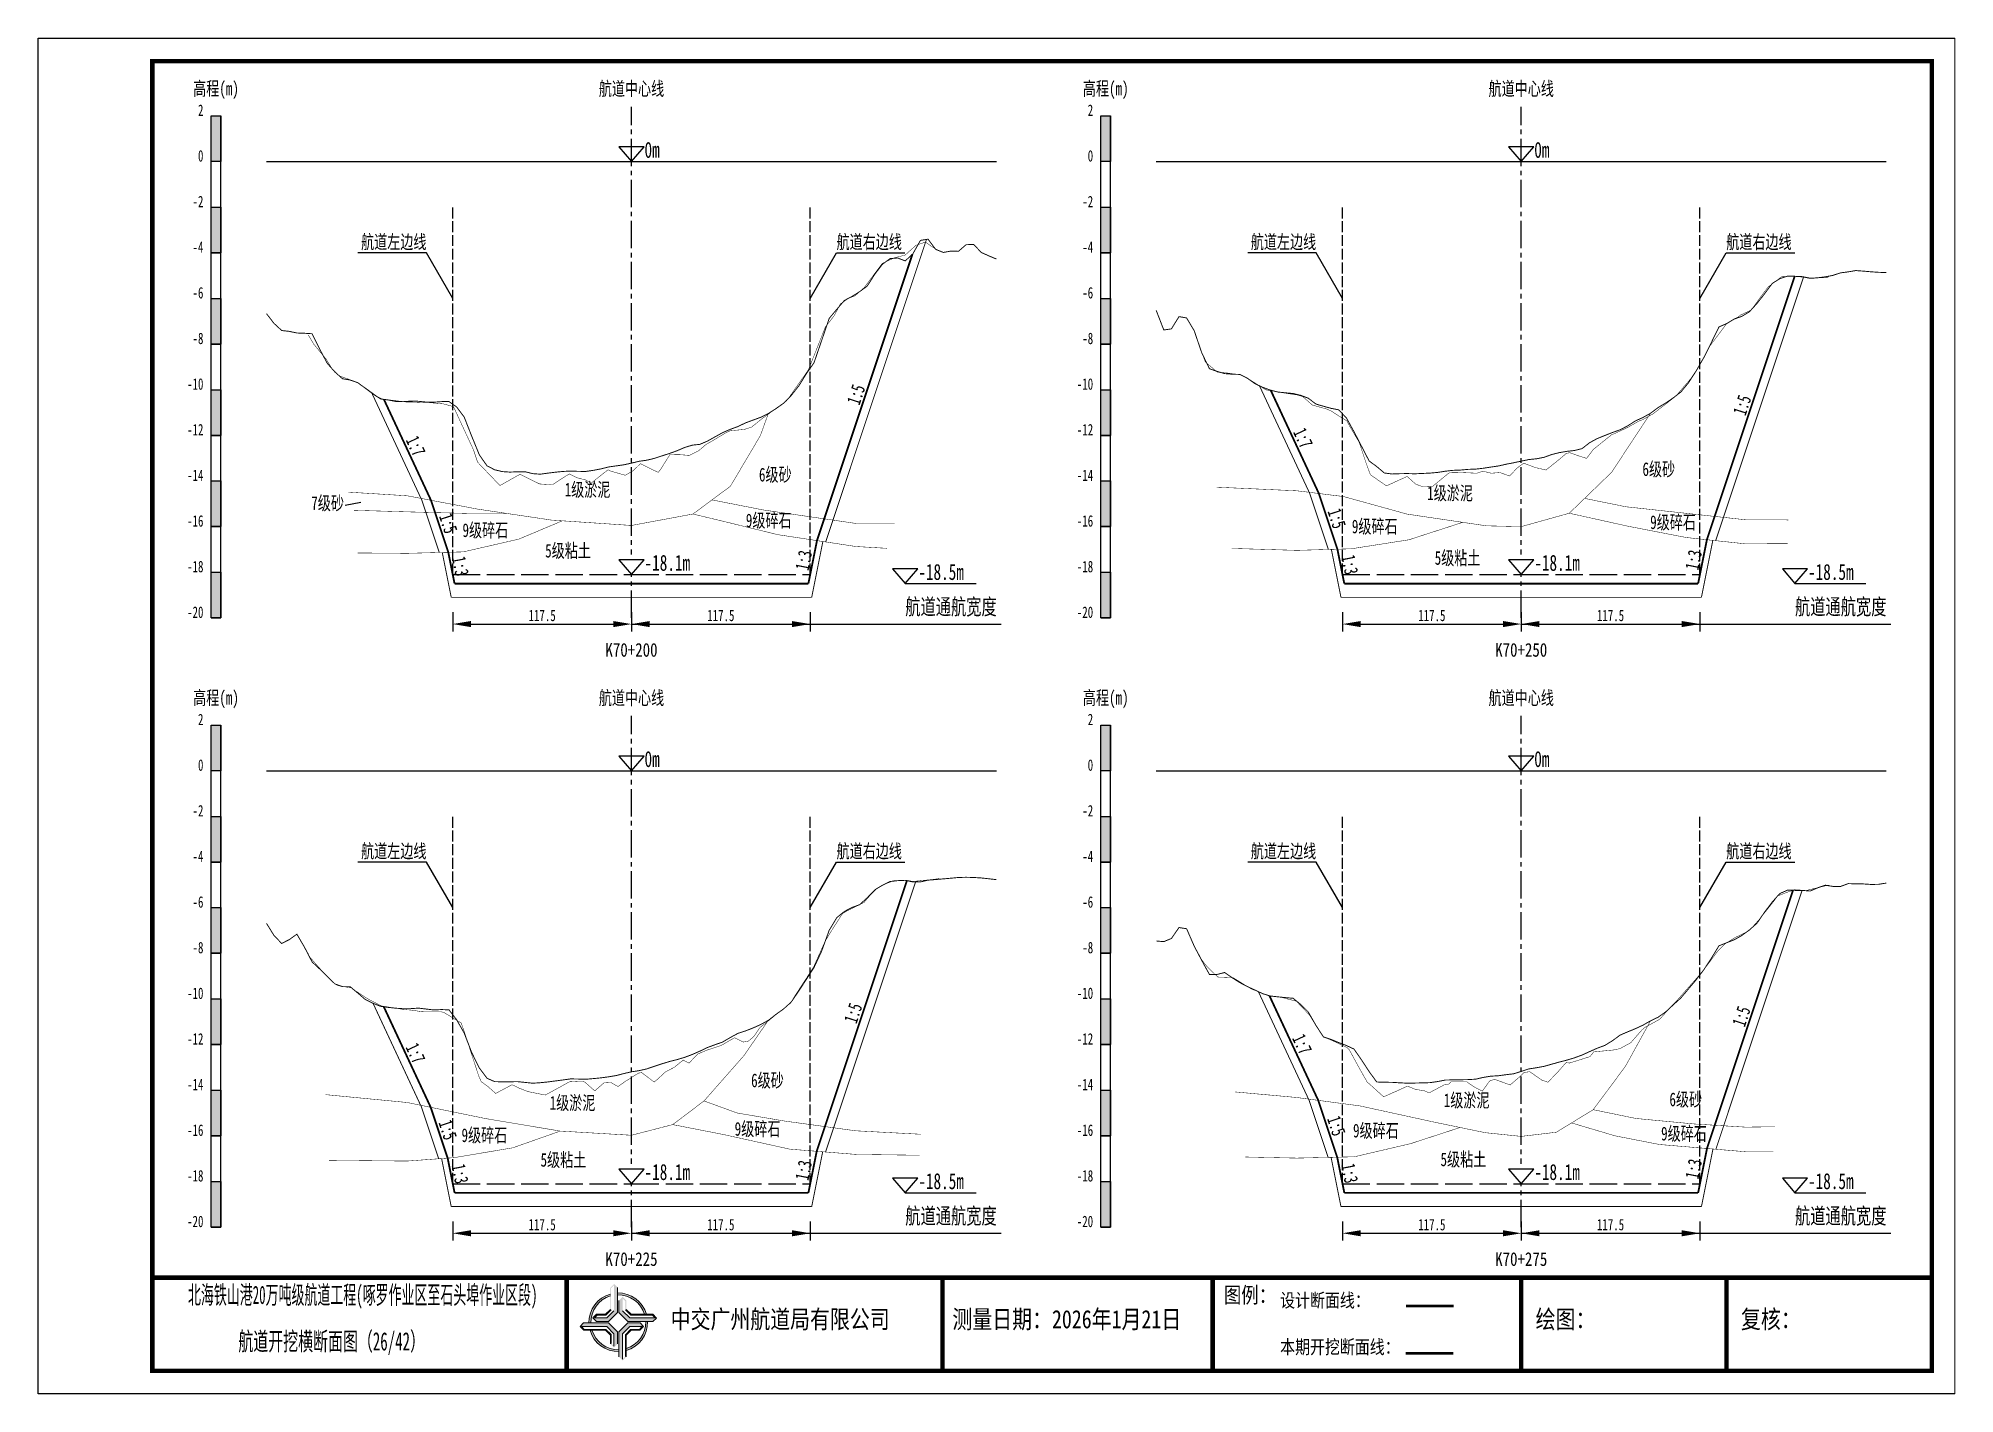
# Paper-space layout 'HDM_29' of a CAD drawing. Header units: millimetres. Extents: x 0 to 420, y 0 to 297.
# The model-space entities are those that its viewports show. They can reach past a viewport. Long polylines and large blocks are cut down to what shows.
import ezdxf
from ezdxf.enums import TextEntityAlignment as Align

# ---------------------------------------------------------------- set-up
doc = ezdxf.new("R2010")
doc.units = ezdxf.units.MM
for name, pattern in [('ACAD_ISO02W100', [15, 12, -3]), ('ACAD_ISO05W100', [33, 24, -3, 0, -3, 0, -3]), ('CENTER2', [1.125, 0.75, -0.125, 0.125, -0.125])]:
    doc.linetypes.add(name, pattern=pattern)
for name, color, linetype in [('0-图框图名', 2, 'Continuous'), ('0-桩号', 1, 'Continuous'), ('0-航道左右边线标注', 8, 'Continuous'), ('1-疏浚底高', 7, 'Continuous'), ('1-通航宽度', 7, 'Continuous'), ('1-通航底高', 7, 'Continuous'), ('202601', 5, 'Continuous'), ('DMX', 20, 'Continuous'), ('L1', 7, 'Continuous'), ('图幅外框线', 145, 'Continuous'), ('地质分层', 6, 'Continuous'), ('坡比', 1, 'Continuous'), ('尺寸标注', 1, 'Continuous'), ('开挖线', 4, 'Continuous'), ('标尺', 7, 'Continuous'), ('超挖线', 3, 'Continuous'), ('辅助框', 7, 'Continuous'), ('通航底面线', 7, 'ACAD_ISO02W100')]:
    doc.layers.add(name, color=color, linetype=linetype)
doc.styles.get("Standard").update_dxf_attribs({"font": 'arial.ttf'})
doc.styles.add('仿宋', font='仿宋_GB2312.ttf', dxfattribs={"width": 0.8})
doc.styles.add('仿宋GB2312', font='仿宋_GB2312.ttf', dxfattribs={"width": 0.7, "height": 2.5})
doc.styles.add('仿宋体', font='仿宋_GB2312.ttf', dxfattribs={"width": 0.8})
doc.dimstyles.new('2000', dxfattribs={"dimtxt": 3, "dimasz": 2.5, "dimexe": 1.25, "dimexo": 0.625, "dimtad": 1, "dimlfac": 2, "dimdsep": 46, "dimtxsty": 'Standard', "dimcen": 2.5, "dimadec": 0, "dimazin": 0, "dimtfac": 1, "dimtmove": 0, "dimatfit": 3, "dimfxl": 0, "dimarcsym": 0})

psp = doc.layouts.new('HDM_29')

msp = doc.modelspace()

# ---------------------------------------------------------------- texts
at = {"layer": '0-航道左右边线标注', "style": '仿宋', "width": 0.7}
for p in [(715.0598306410247, -3610.999999999984), (910.0598306408108, -3610.999999999984), (715.0598306410127, -3744.499999999984), (910.0598306410247, -3744.499999999984)]:
    msp.add_text('航道左边线', height=3, dxfattribs=at).set_placement(p, align=Align.BOTTOM_RIGHT)
for p in [(804.9401693592592, -3611.000000000016), (999.9401693590453, -3611.000000000016), (804.9401693592472, -3744.500000000016), (999.9401693565544, -3744.500000000016)]:
    msp.add_text('航道右边线', height=3, dxfattribs=at).set_placement(p, align=Align.BOTTOM_LEFT)
at = {"layer": '1-通航宽度', "style": '仿宋', "width": 0.7}
for p in [(820, -3691.35), (1015, -3691.35), (820, -3824.85), (1015, -3824.85)]:
    msp.add_text('航道通航宽度', height=3.5, dxfattribs=at).set_placement(p, align=Align.BOTTOM_LEFT)
at = {"layer": 'L1', "style": '仿宋', "width": 0.7}
for p in [(759.9999999999995, -3575.02892156085), (954.9999999999995, -3575.02892156085), (759.9999999999995, -3708.528921559919), (954.9999999999995, -3708.528921559919)]:
    msp.add_text('航道中心线', height=3, dxfattribs=at).set_placement(p, align=Align.MIDDLE_CENTER)
for p in [(762.856123795325, -3590.179669429315), (957.856123795325, -3590.179669429315), (762.856123795325, -3723.679669428384), (957.856123795325, -3723.679669428384)]:
    msp.add_text('0m ', height=3.5, dxfattribs=at).set_placement(p)
at = {"layer": '地质分层', "linetype": 'Continuous', "width": 0.7}
for s, style, p in [('6级砂', '仿宋GB2312', (791.5167078341328, -3659.597189617245)), ('6级砂', '仿宋GB2312', (985.150559461079, -3658.402248202015)), ('1级淤泥', '仿宋GB2312', (750.3680469412561, -3662.884683721517)), ('1级淤泥', '仿宋GB2312', (939.4042962101157, -3663.655503738908)), ('7级砂', '仿宋GB2312', (693.4024776432125, -3665.838504876188)), ('9级碎石', '仿宋体', (727.977252665587, -3671.77964410101)), ('9级碎石', '仿宋体', (790.0769565099326, -3669.647128518183)), ('9级碎石', '仿宋体', (922.8961831845809, -3670.960823153629)), ('9级碎石', '仿宋体', (988.2758244287834, -3670.033807114622)), ('5级粘土', '仿宋GB2312', (746.0917143061815, -3676.260365690912)), ('5级粘土', '仿宋GB2312', (941.0468703413571, -3677.855713327866)), ('6级砂', '仿宋GB2312', (789.8009311038113, -3792.340712302739)), ('1级淤泥', '仿宋GB2312', (747.0754254017867, -3797.2640783231)), ('1级淤泥', '仿宋GB2312', (943.0396745667749, -3796.697782359355)), ('6级砂', '仿宋GB2312', (991.061223692464, -3796.510514499606)), ('9级碎石', '仿宋体', (727.7620540597927, -3804.35812656589)), ('9级碎石', '仿宋体', (787.6272999241919, -3802.975217531901)), ('9级碎石', '仿宋体', (923.1500123200749, -3803.34767455552)), ('9级碎石', '仿宋体', (990.6691135100918, -3804.002196203593)), ('5级粘土', '仿宋GB2312', (745.0832620736401, -3809.758043358808)), ('5级粘土', '仿宋GB2312', (942.3236711075006, -3809.647337367205))]:
    msp.add_text(s, height=3, dxfattribs=dict(at, style=style)).set_placement(p, align=Align.MIDDLE_CENTER)
at = {"layer": '坡比', "style": '仿宋体', "width": 0.7}
for s, rotation, p in [('1:5', 72, (809.2135809765385, -3642.06064365886)), ('1:5', 72, (1003.416312258981, -3644.374737419673)), ('1:7', 295, (907.1828817437106, -3651.579795186274)), ('1:7', 295, (712.709593170407, -3653.325589853816)), ('1:5', 288, (719.853130658745, -3670.291789780431)), ('1:5', 288, (914.5832073058572, -3669.211797564727)), ('1:3', 281, (722.503573919542, -3679.667915216091)), ('1:3', 79, (797.7490162127508, -3678.39021324255)), ('1:3', 281, (917.4360143041574, -3679.330117139169)), ('1:3', 79, (992.7684469819817, -3678.293059396396)), ('1:5', 72, (808.5752823893714, -3777.604027463137)), ('1:5', 72, (1003.255041425013, -3778.319647141684)), ('1:7', 295, (712.6677320873046, -3786.38944502593)), ('1:7', 295, (906.9792918412675, -3784.418490474081)), ('1:5', 288, (914.4876415017093, -3802.318002832777)), ('1:5', 288, (719.7491819859154, -3803.185456004708)), ('1:3', 281, (722.4299450733882, -3812.799770985323)), ('1:3', 79, (797.7168969819816, -3812.050809396396)), ('1:3', 281, (917.4092450733881, -3812.696270985321)), ('1:3', 79, (992.7781758281354, -3811.744415165627))]:
    msp.add_text(s, height=3, rotation=rotation, dxfattribs=at).set_placement(p, align=Align.MIDDLE)
at = {"layer": '辅助框', "color": 7, "style": '仿宋GB2312'}
for s, width, p in [('北海铁山港20万吨级航道工程(啄罗作业区至石头埠作业区段)', 0.52, (701.0922641004196, -3839.34125590487)), ('         航道开挖横断面图（26/42）', 0.6, (686.9466304104475, -3849.528455383558))]:
    msp.add_text(s, height=4, dxfattribs=dict(at, width=width)).set_placement(p, align=Align.MIDDLE_CENTER)
at = {"layer": '辅助框', "insert": (889.826933959771, -3837.631954133957), "char_height": 3.5, "width": 20.65205776894732, "attachment_point": 1, "style": '仿宋'}
msp.add_mtext('{\\C3;图例：}', dxfattribs=at)
at = {"layer": '辅助框', "color": 7, "lineweight": 50, "insert": (902.1653762107812, -3839.051345709999), "char_height": 3, "width": 26.24716962347821, "attachment_point": 1, "style": '仿宋'}
msp.add_mtext('设计断面线：', dxfattribs=at)
at = {"layer": '辅助框', "lineweight": 0, "char_height": 4, "width": 115.8863471220259, "attachment_point": 1}
for s, insert in [('{\\fKaiTi|b0|i0|c134|p49;\\W0.8;中交广州航道局有限公司}', (768.58288733577, -3842.682042507085)), ('{\\fKaiTi|b0|i0|c134|p49;\\W0.8;测量日期：2026年1月21日}', (830.3284275267631, -3842.682042507085)), ('{\\fKaiTi|b0|i0|c134|p49;\\W0.8;绘图：}', (958.155093369867, -3842.682042507085)), ('{\\fKaiTi|b0|i0|c134|p49;\\W0.8;复核：}', (1003.155093369867, -3842.682042507085))]:
    msp.add_mtext(s, dxfattribs=dict(at, insert=insert))
at = {"layer": '辅助框', "color": 1, "insert": (902.1653762107812, -3849.260362698303), "char_height": 3, "width": 26.24716962347821, "attachment_point": 1, "style": '仿宋'}
msp.add_mtext('本期开挖断面线：', dxfattribs=at)

# ---------------------------------------------------------------- blocks, each defined once
blk = doc.blocks.new('标尺')
at = {"layer": '标尺', "linetype": 'Continuous'}
for points in [[(-2.116669999959413, 100), (0, 100), (0, 90), (-2.116669999959413, 90)], [(-2.116669999959413, 80), (0, 80), (0, 70), (-2.116669999959413, 70)], [(-2.116669999959413, 60), (0, 60), (0, 50), (-2.116669999959413, 50)], [(-2.116669999959413, 40), (0, 40), (0, 30), (-2.116669999959413, 30)], [(-2.116669999959413, 20), (0, 20), (0, 10), (-2.116669999959413, 10)], [(-2.116669999959413, 0), (0, 0), (0, -10), (-2.116669999959413, -10)]]:
    blk.add_hatch(color=256, dxfattribs=at).paths.add_polyline_path(points)
for p, q in [((-2.116669999959413, -10), (-2.116669999959413, 100)), ((0, -10), (0, 100)), ((-2.116669999959413, 80), (0, 80)), ((-2.116669999959413, 70), (0, 70)), ((-2.116669999959413, 60), (0, 60)), ((-2.116669999959413, 50), (0, 50)), ((-2.116669999959413, 40), (0, 40)), ((-2.116669999959413, 30), (0, 30)), ((-2.116669999959413, 20), (0, 20)), ((-2.116669999959413, 10), (0, 10)), ((-2.116669999959413, 0), (0, 0)), ((-2.116669999959413, -10), (0, -10))]:
    blk.add_line(p, q, dxfattribs=at)
at = {"layer": '标尺'}
for points in [[(-2.116669999959413, 100), (0, 100), (0, 90), (-2.116669999959413, 90)], [(-2.116669999959413, 100), (0, 100), (0, 90), (-2.116669999959413, 90)], [(-2.116669999959413, 80), (0, 80), (0, 70), (-2.116669999959413, 70)], [(-2.116669999959413, 80), (0, 80), (0, 70), (-2.116669999959413, 70)], [(-2.116669999959413, 60), (0, 60), (0, 50), (-2.116669999959413, 50)], [(-2.116669999959413, 60), (0, 60), (0, 50), (-2.116669999959413, 50)], [(-2.116669999959413, 40), (0, 40), (0, 30), (-2.116669999959413, 30)], [(-2.116669999959413, 40), (0, 40), (0, 30), (-2.116669999959413, 30)], [(-2.116669999959413, 20), (0, 20), (0, 10), (-2.116669999959413, 10)], [(-2.116669999959413, 20), (0, 20), (0, 10), (-2.116669999959413, 10)], [(-2.116669999959413, 0), (0, 0), (0, -10), (-2.116669999959413, -10)], [(-2.116669999959413, 0), (0, 0), (0, -10), (-2.116669999959413, -10)]]:
    blk.add_lwpolyline(points, close=True, dxfattribs=at)
at = {"layer": '标尺', "style": '仿宋GB2312', "width": 0.7}
blk.add_text('高程(m)', height=3, dxfattribs=at).set_placement((-1.058334999950603, 106.0000000009313), align=Align.MIDDLE_CENTER)
for s, p in [('2', (-3.816669999971054, 100)), ('0', (-3.816669999971054, 90)), ('-2', (-3.816669999971054, 80)), ('-4', (-3.816669999971054, 70)), ('-6', (-3.816669999971054, 60)), ('-8', (-3.816669999971054, 50)), ('-10', (-3.816669999971054, 40)), ('-12', (-3.816669999971054, 30)), ('-14', (-3.816669999971054, 20)), ('-16', (-3.816669999971054, 10)), ('-18', (-3.816669999971054, 0)), ('-20', (-3.816669999971054, -10))]:
    blk.add_text(s, height=2.5, dxfattribs=at).set_placement(p, align=Align.RIGHT)
blk = doc.blocks.new('*D108')
at = {"layer": 'Defpoints', "color": 0, "ltscale": 0.5}
for p in [(720.8333333328919, -3681.5), (760, -3681.5), (760, -3692.353144670269)]:
    blk.add_point(p, dxfattribs=at)
at = {"layer": '尺寸标注', "color": 0, "lineweight": -2, "ltscale": 0.5}
for p, q in [((720.8333333328919, -3689.75), (720.8333333328919, -3693.953144670269)), ((760, -3689.75), (760, -3693.953144670269)), ((724.8333333328919, -3692.353144670269), (756, -3692.353144670269))]:
    blk.add_line(p, q, dxfattribs=at)
at = {"layer": '尺寸标注', "color": 0, "ltscale": 0.5}
for points in [[(724.8333333328919, -3691.686478003603), (724.8333333328919, -3693.019811336936), (720.8333333328919, -3692.353144670269)], [(756, -3691.686478003603), (756, -3693.019811336936), (760, -3692.353144670269)]]:
    blk.add_solid(points, dxfattribs=at)
at = {"layer": '尺寸标注', "color": 0, "ltscale": 0.5, "insert": (740.416666666446, -3690.478144670269), "char_height": 2.5, "attachment_point": 5, "style": '仿宋GB2312'}
blk.add_mtext('117.5', dxfattribs=at)
blk = doc.blocks.new('*D109')
at = {"layer": 'Defpoints', "color": 0, "ltscale": 0.5}
for p in [(720.8333333328799, -3815), (760, -3815), (760, -3825.853114421292)]:
    blk.add_point(p, dxfattribs=at)
at = {"layer": '尺寸标注', "color": 0, "lineweight": -2, "ltscale": 0.5}
for p, q in [((720.8333333328799, -3823.25), (720.8333333328799, -3827.453114421292)), ((724.8333333328799, -3825.853114421292), (756, -3825.853114421292)), ((760, -3823.25), (760, -3827.453114421292))]:
    blk.add_line(p, q, dxfattribs=at)
at = {"layer": '尺寸标注', "color": 0, "ltscale": 0.5}
for points in [[(724.8333333328799, -3825.186447754626), (724.8333333328799, -3826.519781087959), (720.8333333328799, -3825.853114421292)], [(756, -3825.186447754626), (756, -3826.519781087959), (760, -3825.853114421292)]]:
    blk.add_solid(points, dxfattribs=at)
at = {"layer": '尺寸标注', "color": 0, "ltscale": 0.5, "insert": (740.4166666664399, -3823.978114421292), "char_height": 2.5, "attachment_point": 5, "style": '仿宋GB2312'}
blk.add_mtext('117.5', dxfattribs=at)
blk = doc.blocks.new('*D110')
at = {"layer": 'Defpoints', "color": 0, "ltscale": 0.5}
for p in [(915.833333332678, -3681.5), (955, -3681.5), (955, -3692.352876915665)]:
    blk.add_point(p, dxfattribs=at)
at = {"layer": '尺寸标注', "color": 0, "lineweight": -2, "ltscale": 0.5}
for p, q in [((915.833333332678, -3689.75), (915.833333332678, -3693.952876915665)), ((955, -3689.75), (955, -3693.952876915665)), ((919.833333332678, -3692.352876915665), (951, -3692.352876915665))]:
    blk.add_line(p, q, dxfattribs=at)
at = {"layer": '尺寸标注', "color": 0, "ltscale": 0.5}
for points in [[(919.833333332678, -3691.686210248998), (919.833333332678, -3693.019543582331), (915.833333332678, -3692.352876915665)], [(951, -3691.686210248998), (951, -3693.019543582331), (955, -3692.352876915665)]]:
    blk.add_solid(points, dxfattribs=at)
at = {"layer": '尺寸标注', "color": 0, "ltscale": 0.5, "insert": (935.416666666339, -3690.477876915665), "char_height": 2.5, "attachment_point": 5, "style": '仿宋GB2312'}
blk.add_mtext('117.5', dxfattribs=at)
blk = doc.blocks.new('*D111')
at = {"layer": 'Defpoints', "color": 0, "ltscale": 0.5}
for p in [(915.8333333328919, -3815), (955, -3815), (955, -3825.852846612655)]:
    blk.add_point(p, dxfattribs=at)
at = {"layer": '尺寸标注', "color": 0, "lineweight": -2, "ltscale": 0.5}
for p, q in [((915.8333333328919, -3823.25), (915.8333333328919, -3827.452846612655)), ((919.8333333328919, -3825.852846612655), (951, -3825.852846612655)), ((955, -3823.25), (955, -3827.452846612655))]:
    blk.add_line(p, q, dxfattribs=at)
at = {"layer": '尺寸标注', "color": 0, "ltscale": 0.5}
for points in [[(919.8333333328919, -3825.186179945989), (919.8333333328919, -3826.519513279322), (915.8333333328919, -3825.852846612655)], [(951, -3825.186179945989), (951, -3826.519513279322), (955, -3825.852846612655)]]:
    blk.add_solid(points, dxfattribs=at)
at = {"layer": '尺寸标注', "color": 0, "ltscale": 0.5, "insert": (935.416666666446, -3823.977846612655), "char_height": 2.5, "attachment_point": 5, "style": '仿宋GB2312'}
blk.add_mtext('117.5', dxfattribs=at)
blk = doc.blocks.new('*D69')
at = {"layer": 'Defpoints', "color": 0, "ltscale": 0.5}
for p in [(760, -3681.5), (799.1666666673339, -3681.5), (799.1666666673339, -3692.353090908879)]:
    blk.add_point(p, dxfattribs=at)
at = {"layer": '尺寸标注', "color": 0, "lineweight": -2, "ltscale": 0.5}
for p, q in [((760, -3689.75), (760, -3693.953090908878)), ((799.1666666673339, -3689.75), (799.1666666673339, -3693.953090908878)), ((764, -3692.353090908879), (795.1666666673339, -3692.353090908879))]:
    blk.add_line(p, q, dxfattribs=at)
at = {"layer": '尺寸标注', "color": 0, "ltscale": 0.5}
for points in [[(764, -3691.686424242212), (764, -3693.019757575545), (760, -3692.353090908879)], [(795.1666666673339, -3691.686424242212), (795.1666666673339, -3693.019757575545), (799.1666666673339, -3692.353090908879)]]:
    blk.add_solid(points, dxfattribs=at)
at = {"layer": '尺寸标注', "color": 0, "ltscale": 0.5, "insert": (779.5833333336669, -3690.478090908879), "char_height": 2.5, "attachment_point": 5, "style": '仿宋GB2312'}
blk.add_mtext('117.5', dxfattribs=at)
blk = doc.blocks.new('*D70')
at = {"layer": 'Defpoints', "color": 0, "ltscale": 0.5}
for p in [(760, -3815), (799.1666666673218, -3815), (799.1666666673218, -3825.853060649053)]:
    blk.add_point(p, dxfattribs=at)
at = {"layer": '尺寸标注', "color": 0, "lineweight": -2, "ltscale": 0.5}
for p, q in [((760, -3823.25), (760, -3827.453060649053)), ((764, -3825.853060649053), (795.1666666673218, -3825.853060649053)), ((799.1666666673218, -3823.25), (799.1666666673218, -3827.453060649053))]:
    blk.add_line(p, q, dxfattribs=at)
at = {"layer": '尺寸标注', "color": 0, "ltscale": 0.5}
for points in [[(764, -3825.186393982387), (764, -3826.51972731572), (760, -3825.853060649053)], [(795.1666666673218, -3825.186393982387), (795.1666666673218, -3826.51972731572), (799.1666666673218, -3825.853060649053)]]:
    blk.add_solid(points, dxfattribs=at)
at = {"layer": '尺寸标注', "color": 0, "ltscale": 0.5, "insert": (779.5833333336609, -3823.978060649053), "char_height": 2.5, "attachment_point": 5, "style": '仿宋GB2312'}
blk.add_mtext('117.5', dxfattribs=at)
blk = doc.blocks.new('*D71')
at = {"layer": 'Defpoints', "color": 0, "ltscale": 0.5}
for p in [(955, -3681.5), (994.1666666671199, -3681.5), (994.1666666671199, -3692.352823108276)]:
    blk.add_point(p, dxfattribs=at)
at = {"layer": '尺寸标注', "color": 0, "lineweight": -2, "ltscale": 0.5}
for p, q in [((955, -3689.75), (955, -3693.952823108276)), ((994.1666666671199, -3689.75), (994.1666666671199, -3693.952823108276)), ((959, -3692.352823108276), (990.1666666671199, -3692.352823108276))]:
    blk.add_line(p, q, dxfattribs=at)
at = {"layer": '尺寸标注', "color": 0, "ltscale": 0.5}
for points in [[(959, -3691.68615644161), (959, -3693.019489774943), (955, -3692.352823108276)], [(990.1666666671199, -3691.68615644161), (990.1666666671199, -3693.019489774943), (994.1666666671199, -3692.352823108276)]]:
    blk.add_solid(points, dxfattribs=at)
at = {"layer": '尺寸标注', "color": 0, "ltscale": 0.5, "insert": (974.58333333356, -3690.477823108276), "char_height": 2.5, "attachment_point": 5, "style": '仿宋GB2312'}
blk.add_mtext('117.5', dxfattribs=at)
blk = doc.blocks.new('*D72')
at = {"layer": 'Defpoints', "color": 0, "ltscale": 0.5}
for p in [(955, -3815), (994.166666664629, -3815), (994.166666664629, -3825.852792794409)]:
    blk.add_point(p, dxfattribs=at)
at = {"layer": '尺寸标注', "color": 0, "lineweight": -2, "ltscale": 0.5}
for p, q in [((955, -3823.25), (955, -3827.452792794409)), ((959, -3825.852792794409), (990.166666664629, -3825.852792794409)), ((994.166666664629, -3823.25), (994.166666664629, -3827.452792794409))]:
    blk.add_line(p, q, dxfattribs=at)
at = {"layer": '尺寸标注', "color": 0, "ltscale": 0.5}
for points in [[(959, -3825.186126127742), (959, -3826.519459461075), (955, -3825.852792794409)], [(990.166666664629, -3825.186126127742), (990.166666664629, -3826.519459461075), (994.166666664629, -3825.852792794409)]]:
    blk.add_solid(points, dxfattribs=at)
at = {"layer": '尺寸标注', "color": 0, "ltscale": 0.5, "insert": (974.5833333323145, -3823.977792794409), "char_height": 2.5, "attachment_point": 5, "style": '仿宋GB2312'}
blk.add_mtext('117.5', dxfattribs=at)
blk = doc.blocks.new('通航底高')
at = {"layer": '1-通航底高'}
for p, q in [((-2.762494692986365, 3.232132659759372), (5.923793651163578e-06, 6.932765245437622e-06)), ((2.762506540631875, 3.232132659759372), (-2.762494692986365, 3.232132659759372)), ((5.923793651163578e-06, 6.932765245437622e-06), (2.762506540631875, 3.232132659759372))]:
    blk.add_line(p, q, dxfattribs=at)
at = {"layer": '1-通航底高', "style": '仿宋', "width": 0.7}
blk.add_attdef('通航底高', (2.856129719933961, 0.8203305718488991), '', height=3.5, dxfattribs=at)
blk = doc.blocks.new('疏浚底高')
at = {"layer": '1-疏浚底高'}
for p, q in [((-2.762500616780017, 3.232125726994127), (0, 0)), ((2.762500616838224, 3.232125726994127), (-2.762500616780017, 3.232125726994127)), ((0, 0), (2.762500616838224, 3.232125726994127)), ((-5.923793651163578e-06, -6.932765245437622e-06), (15.51466270413067, -6.932765245437622e-06))]:
    blk.add_line(p, q, dxfattribs=at)
at = {"layer": '1-疏浚底高', "style": '仿宋', "width": 0.7}
blk.add_attdef('疏浚底高', (2.856123796140309, 0.8203236390836537), '', height=3.5, dxfattribs=at)

# ---------------------------------------------------------------- hatches: boundary and pattern name
at = {"layer": '辅助框'}
h = msp.add_hatch(color=5, dxfattribs=at)
h.paths.add_polyline_path([(756.9546421006709, -3837.745531914723), (756.1757059281856, -3836.967633330833), (755.3669512681752, -3837.776153838646), (755.3669512681752, -3842.536597661984), (754.2904413530022, -3843.612023077023), (752.3438002488703, -3843.612023077023), (751.5476570176869, -3844.407358599198), (752.3430715379507, -3845.199178399098), (754.978640901336, -3845.199178399098), (756.9546421006709, -3843.223855132592)])
h.paths.add_polyline_path([(756.1454878373831, -3842.835033672583), (754.5901777513117, -3844.390380010616), (751.8645652055532, -3844.390380010616), (752.4652603746146, -3843.792388775122), (754.40989160631, -3843.792388775122), (755.5465556779593, -3842.624466802609), (755.5465556779593, -3837.865021880639), (756.1454878373831, -3837.267331255448)], flags=16)
h = msp.add_hatch(color=5, dxfattribs=at)
edge = h.paths.add_edge_path()
edge.add_ellipse((757.1048981645197, -3845.349361724388), major_axis=(-6.017077195920141, 1.733884546287947e-06), ratio=0.9999999825377229, start_angle=-73.21171767175571, end_angle=1.446762146054482, ccw=False)
edge.add_line((755.3669512681752, -3839.588740435135), (755.3669512681752, -3839.167564622652))
edge.add_ellipse((757.1048981645197, -3845.349361724388), major_axis=(-6.421454345493813, 3.783831980513644e-06), ratio=0.9999999825377264, start_angle=-74.29719975771904, end_angle=1.35689506309039)
edge.add_line((750.6852443925529, -3845.501418438208), (751.0897390788882, -3845.501279625189))
edge = h.paths.add_edge_path()
edge.add_ellipse((757.1048981645197, -3845.349361724388), major_axis=(-6.017077195920906, 2.624791690933952e-07), ratio=0.9999999825377339, start_angle=196.7802887631043, end_angle=271.43091869106274, ccw=False)
edge.add_line((762.8657615312129, -3843.612217217457), (763.2869208646506, -3843.612217217457))
edge.add_ellipse((757.1048981645197, -3845.349361724388), major_axis=(-6.42145434549481, 2.055023733972632e-07), ratio=0.9999999825377471, start_angle=195.6953323995753, end_angle=271.3407921785149)
edge.add_line((756.9546421006709, -3838.929665483964), (756.9546421006709, -3839.334160818589))
edge = h.paths.add_edge_path()
edge.add_ellipse((757.1048981645197, -3845.349361724388), major_axis=(-6.421454345494847, 2.398647111377442e-07), ratio=0.9999999825377328, start_angle=105.7065267224622, end_angle=181.3336320078198)
edge.add_line((763.5246130754143, -3845.199907793533), (763.1201189922184, -3845.199907793533))
edge.add_ellipse((757.1048981645197, -3845.349361724388), major_axis=(-6.017077195920033, 3.038804149501319e-06), ratio=0.9999999825377467, start_angle=106.79232762585761, end_angle=181.4233031416354, ccw=False)
edge.add_line((758.8432505388051, -3851.109860479367), (758.8432505388051, -3851.531044626963))
edge = h.paths.add_edge_path()
edge.add_ellipse((757.1048981645197, -3845.349361724388), major_axis=(6.017077195919978, 2.129043967020969e-06), ratio=0.9999999825377341, start_angle=196.8039056354283, end_angle=271.4347580706571, ccw=False)
edge.add_line((751.3447520372063, -3847.088882915747), (750.9235845126301, -3847.089027449381))
edge.add_ellipse((757.1048981645197, -3845.349361724388), major_axis=(6.421454345494965, 1.010893226884053e-06), ratio=0.9999999825377122, start_angle=195.7186902341801, end_angle=271.3444001294426)
edge.add_line((757.2555596849113, -3851.769048223508), (757.2555596849113, -3851.364552247775))
h = msp.add_hatch(color=5, dxfattribs=at)
h.paths.add_polyline_path([(759.2303930924922, -3845.199907793533), (764.7087164384513, -3845.199907793533), (765.4866149797231, -3844.420971685421), (764.6780945359856, -3843.612217217457), (759.9176505204827, -3843.612217217457), (758.8422251481801, -3842.53570710994), (758.8422251481801, -3840.589066240799), (758.046889540264, -3839.792922881615), (757.2550698900014, -3840.588337358963), (757.2550698900014, -3843.223906744015)])
h.paths.add_polyline_path([(758.0638683000296, -3842.835443487179), (758.0638683000296, -3840.109831133377), (758.6618594285637, -3840.7105261531), (758.6618594285637, -3842.655157427323), (759.8297815507442, -3843.791821563255), (764.5892263871818, -3843.791821563255), (765.1869169908255, -3844.39075359441), (759.6192146592825, -3844.39075359441)], flags=16)
h = msp.add_hatch(color=5, dxfattribs=at)
h.paths.add_polyline_path([(754.9782503556996, -3845.49994512273), (749.4999273301751, -3845.50182517649), (748.7222961381465, -3846.281028228294), (749.5310940782219, -3847.089505327714), (754.2915378373652, -3847.087871709836), (755.3673325639456, -3848.164012334835), (755.36800060592, -3850.110653374684), (756.1636093950062, -3850.90652363826), (756.9551560136467, -3850.110837432396), (756.9542515550345, -3847.475268389237)])
h.paths.add_polyline_path([(756.1455864884942, -3847.86400901438), (756.1465218583733, -3850.589621367943), (755.5483246263057, -3849.989131426346), (755.5476572892755, -3848.044500322831), (754.3793451341182, -3846.908237114918), (749.6199005754083, -3846.909870391381), (749.0220044663936, -3846.311143438351), (754.5897064988702, -3846.30923279382)], flags=16)
h = msp.add_hatch(color=5, dxfattribs=at)
h.paths.add_polyline_path([(759.2315609056145, -3845.499116607201), (757.2555596849113, -3847.474439873707), (757.2555596849113, -3852.952763262284), (758.0344958787649, -3853.730661675465), (758.8432505388051, -3852.922141167653), (758.8432505388051, -3848.161697344315), (759.9197604539484, -3847.086271929276), (761.8664015580803, -3847.086271929276), (762.6625447679252, -3846.290936407101), (761.8671302476614, -3845.499116607201)])
h.paths.add_polyline_path([(759.6200240770072, -3846.307915166866), (762.3456365800589, -3846.307915166866), (761.744941432336, -3846.905906231177), (759.8003101793021, -3846.905906231177), (758.6636461076528, -3848.07382820369), (758.6636461076528, -3852.833273125661), (758.0647139695674, -3853.430963750851), (758.0647139695674, -3847.863261333716)], flags=16)

# ---------------------------------------------------------------- linework, layer by layer
at = {"layer": '0-航道左右边线标注', "linetype": 'ACAD_ISO02W100', "ltscale": 0.2}
for points in [[(720.8333333328919, -3681.5), (720.8333333328919, -3601)], [(799.1666666673336, -3681.5), (799.1666666673336, -3601)], [(915.8333333326782, -3681.5), (915.8333333326782, -3601)], [(994.1666666671199, -3681.5), (994.1666666671199, -3601)], [(720.8333333328801, -3815), (720.8333333328801, -3734.5)], [(799.1666666673218, -3815), (799.1666666673218, -3734.5)], [(915.8333333328919, -3815), (915.8333333328919, -3734.5)], [(994.1666666646288, -3815), (994.1666666646288, -3734.5)]]:
    msp.add_lwpolyline(points, dxfattribs=at)
at = {"layer": '0-航道左右边线标注'}
for points in [[(720.8333333328919, -3621), (715.0598306410247, -3610.999999999984), (700.0598306410247, -3610.99999999994)], [(799.1666666673339, -3621), (804.9401693592592, -3611.000000000016), (819.9401693592592, -3611.00000000006)], [(915.833333332678, -3621), (910.0598306408108, -3610.999999999984), (895.0598306408108, -3610.99999999994)], [(994.1666666671199, -3621), (999.9401693590453, -3611.000000000016), (1014.940169359045, -3611.00000000006)], [(720.8333333328799, -3754.5), (715.0598306410127, -3744.499999999984), (700.0598306410127, -3744.49999999994)], [(799.1666666673218, -3754.5), (804.9401693592472, -3744.500000000016), (819.9401693592472, -3744.50000000006)], [(915.8333333328919, -3754.5), (910.0598306410247, -3744.499999999984), (895.0598306410247, -3744.49999999994)], [(994.166666664629, -3754.5), (999.9401693565544, -3744.500000000016), (1014.940169356554, -3744.50000000006)]]:
    msp.add_lwpolyline(points, dxfattribs=at)
at = {"layer": '1-通航宽度'}
for points in [[(760, -3692.35), (841, -3692.35)], [(955, -3692.35), (1036, -3692.35)], [(760, -3825.85), (841, -3825.85)], [(955, -3825.85), (1036, -3825.85)]]:
    msp.add_lwpolyline(points, dxfattribs=at)
at = {"layer": '202601', "color": 1, "linetype": 'Continuous', "const_width": 0.1}
for points in [[(689.1660000001984, -3629), (690.3530370372355, -3631), (693.0830370372355, -3634.299999237061), (694.3363703705685, -3636.349998474119), (696.0230370372356, -3637.99999809265), (697.7330370372355, -3638.600002288818), (699.7663703705684, -3639.35000038147), (701.4830370372355, -3640.450001716608), (704.3163703705685, -3642.500000953669), (705.4097037039026, -3643.049999237061), (707.4663703705685, -3643.300000190733), (710.6630370372355, -3643.69999980926), (711.9363703705685, -3643.69999980926), (714.0597037039025, -3643.800002098082), (715.4063703705685, -3643.800002098082), (718.7697037039025, -3644.09999942779), (720.9697037039025, -3644.699998855591), (720.9797037039025, -3644.699998855591), (725.3830370372355, -3654.200001716608), (726.2863703705685, -3656.900001525881), (729.3063703705685, -3660.050002098082), (731.1663703705685, -3661.999999046318), (735.4330370372355, -3659.600001335142), (735.5430370372355, -3659.550000190733), (735.5963703705685, -3659.550000190733), (739.8597037039025, -3661.650000572199), (742.1530370372354, -3661.799999237061), (742.7830370372355, -3661.74999809265), (743.9163703705685, -3661), (746.3730370372355, -3659.449997901909), (748.1063703705685, -3660.299998283381), (750.0263703705685, -3660.800000190733), (751.1363703705686, -3661.50000190735), (753.0630370372355, -3659.94999980926), (754.8663703705685, -3658.550001144409), (755.5030370372355, -3658.849998474119), (758.6563703705685, -3659.75), (760.4330370372355, -3658.69999980926), (761.9530370372355, -3657.199998855591), (764.8630370372355, -3658.649998664851), (765.8763703705685, -3659.09999942779), (766.3863703705684, -3658.449998855591), (768.4297037039025, -3655.200000762939), (770.8763703705685, -3655.25000190735), (772.6930370372355, -3655.400000572199), (774.6863703705685, -3654.400001525881), (776.2663703705684, -3653.049999237061), (778.9297037039025, -3651.50000190735), (780.4630370372355, -3650.549999237061), (781.6197037039025, -3650.000000953669), (784.7430370372355, -3649.699998855591), (786.3163703705685, -3649.200001716608), (788.6063703705685, -3647.350002288818), (790.0763703705685, -3646.300002098082), (791.8230370372355, -3644.94999980926), (793.9963703705685, -3643.449998855591), (797.9263703705685, -3637.84999942779), (798.5630370372354, -3636.949997901918), (798.8130370372354, -3636.549998283392), (799.2530370372355, -3635.450001716608), (802.4997037039025, -3627.25), (804.4230370372355, -3624.800001144409), (805.7797037039024, -3622.199998855591), (807.6263703705685, -3620.949998855591), (809.0330370372354, -3620.400000572199), (810.7297037039025, -3618.850000858311), (810.9697037039025, -3618.69999980926), (813.2797037039024, -3615.549999237061), (814.8663703705685, -3613.449998855591), (815.0497037039025, -3613.300000190733), (817.5697037039025, -3612.099998950949), (819.9597037039025, -3611.499999523159), (822.3630370372355, -3609.35000038147), (824.4163703705685, -3608.649999856951), (825.6263703705685, -3609.500000238419), (827.1897037039025, -3610.450000524519)], [(884.1660000001984, -3630.449999999999), (885.7563703705684, -3634.899998664851), (885.8063703705685, -3634.94999980926), (888.3863703705686, -3637.149997711182), (890.6663703705685, -3637.350002288818), (893.4563703705685, -3637.75000190735), (895.6030370372355, -3638.849998474117), (898.7563703705684, -3640.85000133514), (899.1563703705685, -3641.050001144409), (900.2963703705685, -3641.250000953669), (902.4963703705685, -3641.650000572199), (903.2297037039025, -3641.749998092648), (905.9097037039026, -3642.149997711182), (907.1163703705685, -3642.500000953669), (909.2063703705685, -3644.35000038147), (912.3997037039026, -3645.25000190735), (913.3963703705684, -3645.699997901909), (915.1263703705685, -3646.799999237061), (916.7930370372355, -3647.84999942779), (917.4463703705685, -3649.049998283381), (919.4997037039025, -3652.55000209808), (920.8663703705685, -3656.700001716608), (921.9497037039025, -3659.649997711182), (925.4563703705685, -3662.050000190731), (925.4697037039025, -3662.050000190731), (925.5030370372355, -3662.050000190731), (930.0063703705684, -3660.000000953669), (931.8730370372355, -3661.700001716608), (933.5663703705685, -3662.300001144409), (935.5630370372355, -3662.199998855591), (938.8363703705685, -3659.499999046329), (939.2530370372355, -3659.200001716608), (941.8930370372354, -3659.150000572199), (941.9297037039025, -3659.150000572199), (941.9863703705685, -3659.150000572199), (945.2863703705684, -3659.299999237061), (946.5897037039025, -3658.849998474117), (948.4497037039025, -3659.299999237061), (950.3130370372355, -3659.150000572199), (952.4430370372355, -3659.899998664858), (954.1730370372355, -3658.10000038147), (955.5463703705685, -3657.10000133514), (958.0697037039025, -3658.049999237061), (960.4297037039025, -3658.600002288818), (963.4897037039025, -3656.149998664858), (964.8830370372355, -3654.94999980926), (965.6530370372354, -3654.800001144409), (967.4363703705685, -3655.450001716608), (969.3297037039024, -3656.050001144409), (970.8530370372355, -3654.049998283381), (974.7630370372353, -3650.899997711182), (974.8597037039026, -3650.85000133514), (975.1597037039026, -3650.749999046318), (978.2897037039024, -3649.299999237061), (980.7263703705685, -3647.900000572199), (981.6663703705685, -3647.55000209808), (983.2097037039025, -3646.650000572199), (983.8063703705684, -3646.349998474117), (986.2097037039025, -3644.499999046318), (988.7230370372354, -3642.55000209808), (989.2430370372354, -3641.999999046318), (992.1763703705685, -3638.550001144409), (994.1863703705685, -3635.549999237061), (996.1497037039026, -3631.700001716608), (997.1597037039023, -3630.34999942779), (999.9263703705685, -3626.650000572199), (1001.509703703902, -3625.549999237061), (1002.473037037235, -3625.100000858311), (1003.129703703903, -3624.599998950949), (1005.403037037235, -3623.550001144409), (1008.106370370569, -3619.800001144409), (1009.163037037235, -3618.449998855591), (1009.816370370569, -3617.949999332432), (1012.063037037236, -3616.250000953669), (1014.019703703902, -3616.15000104904), (1016.223037037235, -3616.099999904631), (1018.273037037236, -3616.499999523159), (1019.446370370569, -3616.499999523159), (1021.046370370569, -3616.450000762939), (1022.259703703902, -3616.350000858311), (1022.399703703903, -3616)], [(689.1660000001984, -3764.549999999068), (689.2930370372355, -3765.099999426859), (689.3430370372355, -3765.000001906419), (689.5530370372355, -3765.400001524949), (691.9430370372355, -3768.100001334209), (692.0597037039025, -3768.249999999069), (692.0863703705685, -3768.249999999069), (694.9130370372355, -3771.099998473186), (695.5997037039025, -3771.549999236127), (698.3030370372355, -3772.050001143476), (698.5897037039025, -3772.050001143476), (699.1863703705685, -3772.500001906419), (702.3130370372355, -3774.550001143476), (705.1197037039025, -3776.000000952738), (705.3197037039025, -3776.050002097149), (705.4963703705685, -3776.099998473186), (705.9730370372355, -3776.149999617597), (710.0230370372356, -3776.8000001898), (711.7730370372356, -3776.949998854658), (714.0797037039025, -3777.300002097149), (717.8863703705684, -3777.349998473186), (718.4163703705685, -3777.349998473186), (718.9297037039025, -3777.500001906408), (721.9097037039026, -3779.3000001898), (722.6730370372355, -3779.750000952738), (723.2897037039025, -3781.499998091716), (726.5230370372356, -3791.400000571268), (727.0763703705685, -3792.650000571268), (728.3697037039025, -3793.550002097149), (730.2330370372355, -3795.200001715677), (731.0997037039025, -3794.750000952738), (733.8163703705685, -3793.300001143476), (735.5163703705684, -3794.100000380537), (737.3030370372355, -3794.800002097149), (740.7463703705685, -3795.499999045385), (741.1230370372355, -3795.5500001898), (741.4797037039025, -3795.350000380537), (742.1497037039026, -3795.000001906419), (746.4263703705685, -3792.650000571268), (748.7763703705685, -3792.500001906419), (749.3463703705685, -3792.500001906419), (749.8063703705685, -3792.749998091716), (751.9563703705685, -3794.649998663919), (753.9563703705685, -3792.900001524949), (755.4763703705685, -3792.799999236127), (757.0563703705685, -3793.700000762006), (758.5297037039024, -3792.650000571268), (761.5363703705685, -3790.749999999069), (762.2330370372355, -3790.649997710248), (764.6863703705685, -3792.500001906419), (764.9630370372355, -3792.700001715677), (765.5997037039025, -3792.199999808328), (767.4897037039025, -3790.449997900976), (769.3630370372355, -3789.499999999069), (771.3263703705685, -3787.900001524949), (772.6130370372355, -3788.550002097149), (774.5630370372355, -3786.549999236127), (776.4563703705685, -3785.749999999069), (779.4730370372355, -3784.750000952738), (780.1630370372354, -3784.399997710248), (782.5963703705685, -3782.999999045385), (784.4863703705685, -3783.950001715677), (785.6263703705685, -3783.750001906419), (786.8397037039025, -3782.700001715677), (788.1763703705685, -3780.749999999069), (789.2963703705685, -3779.899999617597), (791.8630370372355, -3777.799999236127), (794.0530370372355, -3776.050002097149), (794.7963703705685, -3775.499999045385), (795.7297037039025, -3773.950001715677), (799.9130370372355, -3767.500001906419), (801.7730370372354, -3763.349999903699), (802.4130370372355, -3761.900000094436), (804.2497037039025, -3758.900000571268), (806.2763703705684, -3755.749999999069), (806.5897037039025, -3755.599998950027), (807.3363703705685, -3755.150000571268), (810.9663703705685, -3753.349999903699), (812.5297037039024, -3751.549999236127), (813.7497037039025, -3750.350000380537), (815.5230370372354, -3749.349998950027), (817.5730370372355, -3748.549999712966), (820.3497037039024, -3748.500000952738), (821.6797037039025, -3748.749999522226), (825.7330370372355, -3748.349999903699), (825.7830370372354, -3748.349999903699), (825.7897037039025, -3748.349999903699), (827.2630370372354, -3748.150000094436), (827.3163703705685, -3747.999999045385)], [(884.1659999998005, -3764.399999999068), (885.0263703701706, -3766.000000952738), (886.0530370368376, -3767.30000209715), (888.1330370368375, -3769.350001334211), (888.5297037035045, -3769.699999808328), (891.1097037035046, -3769.80000209715), (891.7163703701706, -3769.80000209715), (891.8663703701706, -3769.849998473188), (892.2930370368376, -3770.099999426859), (895.8230370368376, -3772.30000209715), (897.7363703701706, -3773.050000189802), (899.7930370368376, -3773.900000571268), (902.1030370368376, -3774.049999236129), (902.1463703701706, -3774.049999236129), (902.2097037035046, -3774.100000380538), (905.7297037035046, -3775.000001906419), (905.9963703701706, -3775.299999236129), (908.5763703701706, -3777.999999045387), (910.1897037035046, -3780.64999771025), (911.6597037035046, -3782.799999236129), (913.7797037035045, -3783.700000762008), (916.8130370368376, -3785.150000571268), (917.3330370368376, -3785.64999771025), (919.2263703701706, -3789.150001524949), (921.2297037035046, -3792.700001715677), (921.8663703701706, -3793.249999999069), (924.8463703701706, -3795.949999808328), (928.2297037035046, -3794.449998854659), (930.0663703701706, -3793.599998473188), (931.8963703701706, -3794.350001334211), (933.7297037035046, -3794.600002287887), (934.7963703701706, -3795.099999426859), (938.0697037035046, -3793.350002287887), (939.0963703701706, -3793.14999771025), (939.6397037035046, -3792.650000571268), (940.1830370368376, -3792.650000571268), (943.0463703701706, -3792.650000571268), (944.7263703701706, -3793.799998282449), (946.4830370368376, -3794.699999808328), (948.0663703701706, -3792.500001906419), (949.1130370368376, -3792.100002287887), (952.5697037035046, -3793.350002287887), (954.5197037035045, -3791.699997900987), (955.6597037035046, -3790.600001334211), (956.8863703701707, -3790.449997900978), (959.4497037035046, -3792.250000952738), (960.8430370368376, -3792.749998091718), (962.8997037035047, -3790.64999771025), (964.8330370368376, -3788.449999808328), (965.5763703701705, -3788.55000209715), (970.0430370368376, -3787.149998663919), (970.8997037035047, -3786.099998473188), (975.1097037035047, -3785.699998854659), (976.1797037035046, -3785.499999045387), (976.8963703701706, -3785.249998091718), (978.9997037035046, -3784.100000380538), (981.4163703701706, -3781.349999426859), (982.0863703701707, -3780.749999999069), (982.4497037035046, -3780.550000189802), (985.3663703701704, -3778.950001715677), (986.0263703701705, -3778.199998854659), (987.7163703701706, -3776.299998282449), (989.2997037035047, -3774.649998663919), (993.6663703701706, -3769.699999808328), (995.5930370368374, -3767.349998473188), (998.0797037035045, -3764.0000004759), (999.5663703701707, -3762.499999522228), (1001.876370370171, -3761.049999712968), (1004.396370370171, -3759.850000857379), (1005.053037036838, -3759.449998854659), (1007.36637037017, -3756.849998950018), (1010.323037036838, -3753.150000094438), (1010.896370370171, -3752.350000857379), (1011.266370370171, -3751.900000094438), (1013.879703703505, -3750.900001048109), (1014.546370370171, -3750.749999999069), (1016.566370370171, -3750.800001143478), (1017.016370370171, -3750.800001143478), (1017.389703703504, -3750.749999999069), (1021.766370370171, -3749.699999808328), (1022.433037036838, -3749.550001143478), (1022.486370370171, -3749.750000952738)]]:
    msp.add_lwpolyline(points, dxfattribs=at)
at = {"layer": 'DMX', "color": 7, "linetype": 'Continuous', "const_width": 0.2}
for points in [[(680, -3624.325000000186), (680, -3624.325000000186), (681.6666666666279, -3626.479999999981), (683.3333333333721, -3628.024999999907), (685, -3628.214999999851), (686.6666666666279, -3628.569999999832), (688.3333333333721, -3628.629999999888), (690, -3628.729999999981), (691.6666666666279, -3632.10999999987), (693.3333333333721, -3635.229999999981), (695, -3637.10999999987), (696.6666666666279, -3638.600000000093), (698.3333333333721, -3638.875), (700, -3639.455000000075), (701.6666666666279, -3640.669999999925), (703.3333333333721, -3641.939999999944), (705, -3643.01500000013), (706.6666666666279, -3643.240000000224), (708.3333333333721, -3643.564999999944), (710, -3643.615000000224), (711.6666666666279, -3643.495000000112), (713.3333333333721, -3643.540000000037), (715, -3643.705000000075), (716.6666666666279, -3643.740000000224), (718.3333333333721, -3643.60999999987), (720, -3643.595000000205), (721.6666666666279, -3644.76500000013), (723.3333333333721, -3646.979999999981), (725, -3651.229999999981), (726.6666666666279, -3655.294999999925), (728.3333333333721, -3657.669999999925), (730, -3658.540000000037), (731.6666666666279, -3658.939999999944), (733.3333333333721, -3659.055000000168), (735, -3658.98499999987), (736.6666666666279, -3658.970000000205), (738.3333333333721, -3659.39000000013), (740, -3659.509999999776), (741.6666666666279, -3659.285000000149), (743.3333333333721, -3659.069999999832), (745, -3658.910000000149), (746.6666666666279, -3658.819999999832), (748.3333333333721, -3658.89000000013), (750, -3658.904999999795), (751.6666666666279, -3658.665000000037), (753.3333333333721, -3658.345000000205), (755, -3657.924999999814), (756.6666666666279, -3657.689999999944), (758.3333333333721, -3657.455000000075), (760, -3657.084999999963), (761.6666666666279, -3656.680000000168), (763.3333333333721, -3656.450000000186), (765, -3656.049999999814), (766.6666666666279, -3655.5), (768.3333333333721, -3654.970000000205), (770, -3654.365000000224), (771.6666666666279, -3653.654999999795), (773.3333333333721, -3653.145000000019), (775, -3652.970000000205), (776.6666666666279, -3652.245000000112), (778.3333333333721, -3651.314999999944), (780, -3650.39000000013), (781.6666666666279, -3649.680000000168), (783.3333333333721, -3649.064999999944), (785, -3648.26500000013), (786.6666666666279, -3647.649999999907), (788.3333333333721, -3647.040000000037), (790, -3646.205000000075), (791.6666666666279, -3645.154999999795), (793.3333333333721, -3643.970000000205), (795, -3642.274999999907), (796.6666666666279, -3640.174999999814), (798.3333333333721, -3637.495000000112), (800, -3635.095000000205), (801.6666666666279, -3630.25), (803.3333333333721, -3625.365000000224), (805, -3623.379999999888), (806.6666666666279, -3621.435000000056), (808.3333333333721, -3620.564999999944), (810, -3619.509999999776), (811.6666666666279, -3618.294999999925), (813.3333333333721, -3615.694999999832), (815, -3613.509999999776), (816.6666666666279, -3612.274999999907), (818.3333333333721, -3612.129999999888), (820, -3612.774999999907), (821.6666666666279, -3611.229999999981), (823.3333333333721, -3608.270000000019), (825, -3608.01500000013), (826.6666666666279, -3610.245000000112), (828.3333333333721, -3610.915000000037), (830, -3610.625), (831.6666666666279, -3610.669999999925), (833.3333333333721, -3609.220000000205), (835, -3609.169999999925), (836.6666666666279, -3610.924999999814), (838.3333333333721, -3611.674999999814), (839.9999999999998, -3612.370000000112)], [(874.9999999999998, -3623.60999999987), (874.9999999999998, -3623.60999999987), (876.6666666666279, -3627.910000000149), (878.3333333333721, -3627.669999999925), (880, -3624.979999999981), (881.6666666666279, -3625.274999999907), (883.3333333333721, -3628.089999999851), (885, -3632.944999999832), (886.6666666666279, -3636.399999999907), (888.3333333333721, -3636.979999999981), (890, -3637.470000000205), (891.6666666666279, -3637.595000000205), (893.3333333333721, -3637.649999999907), (895, -3638.5), (896.6666666666279, -3639.685000000056), (898.3333333333721, -3640.470000000205), (900, -3641.084999999963), (901.6666666666279, -3641.504999999888), (903.3333333333721, -3641.680000000168), (905, -3641.834999999963), (906.6666666666279, -3642.229999999981), (908.3333333333721, -3642.85999999987), (910, -3644.134999999776), (911.6666666666279, -3644.625), (913.3333333333721, -3645.084999999963), (915, -3645.404999999795), (916.6666666666279, -3647.154999999795), (918.3333333333721, -3650.165000000037), (920, -3653.384999999776), (921.6666666666279, -3656.60999999987), (923.3333333333721, -3657.834999999963), (925, -3659.245000000112), (926.6666666666279, -3659.464999999851), (928.3333333333721, -3659.404999999795), (930, -3659.375), (931.6666666666279, -3659.424999999814), (933.3333333333721, -3659.350000000093), (935, -3659.274999999907), (936.6666666666279, -3659.125), (938.3333333333721, -3658.865000000224), (940, -3658.669999999925), (941.6666666666279, -3658.60999999987), (943.3333333333721, -3658.455000000075), (945, -3658.399999999907), (946.6666666666279, -3658.209999999963), (948.3333333333721, -3657.950000000186), (950, -3657.709999999963), (951.6666666666279, -3657.334999999963), (953.3333333333721, -3657.004999999888), (955, -3656.654999999795), (956.6666666666279, -3656.305000000168), (958.3333333333721, -3656.134999999776), (960, -3655.814999999944), (961.6666666666279, -3655.209999999963), (963.3333333333721, -3654.790000000037), (965, -3654.504999999888), (966.6666666666279, -3654.319999999832), (968.3333333333721, -3653.899999999907), (970, -3652.60999999987), (971.6666666666279, -3651.705000000075), (973.3333333333721, -3651.029999999795), (975, -3650.375), (976.6666666666279, -3649.779999999795), (978.3333333333721, -3648.924999999814), (980, -3647.845000000205), (981.6666666666279, -3647.095000000205), (983.3333333333721, -3646.165000000037), (985, -3644.919999999925), (986.6666666666279, -3643.915000000037), (988.3333333333721, -3642.774999999907), (990, -3641.495000000112), (991.6666666666279, -3639.479999999981), (993.3333333333721, -3636.899999999907), (995, -3634), (996.6666666666279, -3630.669999999925), (998.3333333333721, -3627.25), (1000, -3626.524999999907), (1001.666666666628, -3625.524999999907), (1003.333333333372, -3624.924999999814), (1005, -3623.930000000168), (1006.666666666628, -3622.10999999987), (1008.333333333372, -3619.98499999987), (1010, -3617.729999999981), (1011.666666666628, -3616.669999999925), (1013.333333333372, -3616.115000000224), (1015, -3616.145000000019), (1016.666666666628, -3616.270000000019), (1018.333333333372, -3616.595000000205), (1020, -3616.470000000205), (1021.666666666628, -3616.259999999776), (1023.333333333372, -3615.939999999944), (1025, -3615.39000000013), (1026.666666666628, -3615.174999999814), (1028.333333333372, -3614.89000000013), (1030, -3615.01500000013), (1031.666666666628, -3615.160000000149), (1033.333333333372, -3615.274999999907), (1035, -3615.319999999832)], [(680, -3757.930000000168), (680, -3757.930000000168), (681.6666666666279, -3760.615000000224), (683.3333333333721, -3762.339999999851), (685, -3761.5), (686.6666666666279, -3760.310000000056), (688.3333333333721, -3763.165000000037), (690, -3766.384999999776), (691.6666666666279, -3767.944999999832), (693.3333333333721, -3769.555000000168), (695, -3771.209999999963), (696.6666666666279, -3771.810000000056), (698.3333333333721, -3771.810000000056), (700, -3773.194999999832), (701.6666666666279, -3774.64000000013), (703.3333333333721, -3775.439999999944), (705, -3776.120000000112), (706.6666666666279, -3776.350000000093), (708.3333333333721, -3776.529999999795), (710, -3776.645000000019), (711.6666666666279, -3776.625), (713.3333333333721, -3776.509999999776), (715, -3776.714999999851), (716.6666666666279, -3776.915000000037), (718.3333333333721, -3776.830000000075), (720, -3776.895000000019), (721.6666666666279, -3779.040000000037), (723.3333333333721, -3781.975000000093), (725, -3786.285000000149), (726.6666666666279, -3789.660000000149), (728.3333333333721, -3791.875), (730, -3792.620000000112), (731.6666666666279, -3792.665000000037), (733.3333333333721, -3792.654999999795), (735, -3792.625), (736.6666666666279, -3792.790000000037), (738.3333333333721, -3792.970000000205), (740, -3792.85999999987), (741.6666666666279, -3792.689999999944), (743.3333333333721, -3792.470000000205), (745, -3792.254999999888), (746.6666666666279, -3792.020000000019), (748.3333333333721, -3792.055000000168), (750, -3792.104999999981), (751.6666666666279, -3791.955000000075), (753.3333333333721, -3791.794999999925), (755, -3791.564999999944), (756.6666666666279, -3791.290000000037), (758.3333333333721, -3790.850000000093), (760, -3790.470000000205), (761.6666666666279, -3790.214999999851), (763.3333333333721, -3789.839999999851), (765, -3789.26500000013), (766.6666666666279, -3788.720000000205), (768.3333333333721, -3788.209999999963), (770, -3787.794999999925), (771.6666666666279, -3787.294999999925), (773.3333333333721, -3786.669999999925), (775, -3785.935000000056), (776.6666666666279, -3785.14000000013), (778.3333333333721, -3784.524999999907), (780, -3783.939999999944), (781.6666666666279, -3782.944999999832), (783.3333333333721, -3782.049999999814), (785, -3781.504999999888), (786.6666666666279, -3780.854999999981), (788.3333333333721, -3780.10999999987), (790, -3779.185000000056), (791.6666666666279, -3777.884999999776), (793.3333333333721, -3776.694999999832), (795, -3775.200000000186), (796.6666666666279, -3772.774999999907), (798.3333333333721, -3770.220000000205), (800, -3767.634999999776), (801.6666666666279, -3764.049999999814), (803.3333333333721, -3759.444999999832), (805, -3756.680000000168), (806.6666666666279, -3755.325000000186), (808.3333333333721, -3754.459999999963), (810, -3753.850000000093), (811.6666666666279, -3752.334999999963), (813.3333333333721, -3750.595000000205), (815, -3749.580000000075), (816.6666666666279, -3748.774999999907), (818.3333333333721, -3748.580000000075), (820, -3748.509999999776), (821.6666666666279, -3748.870000000112), (823.3333333333721, -3748.85999999987), (825, -3748.470000000205), (826.6666666666279, -3748.339999999851), (828.3333333333721, -3748.189999999944), (830, -3748.049999999814), (831.6666666666279, -3747.884999999776), (833.3333333333721, -3747.839999999851), (835, -3747.884999999776), (836.6666666666279, -3747.990000000224), (838.3333333333721, -3748.169999999925), (839.9999999999998, -3748.370000000112)], [(874.9999999999997, -3761.799999999814), (874.9999999999997, -3761.799999999814), (876.6666666666279, -3761.944999999832), (878.3333333333721, -3761.254999999888), (880, -3758.854999999981), (881.6666666666279, -3759.120000000112), (883.3333333333721, -3762.935000000056), (885, -3766.095000000205), (886.6666666666279, -3769.134999999776), (888.3333333333721, -3769.14000000013), (890, -3768.705000000075), (891.6666666666279, -3769.870000000112), (893.3333333333721, -3770.930000000168), (895, -3771.805000000168), (896.6666666666279, -3772.560000000056), (898.3333333333721, -3773.350000000093), (900, -3773.85999999987), (901.6666666666279, -3774.040000000037), (903.3333333333721, -3774.209999999963), (905, -3774.354999999981), (906.6666666666279, -3775.694999999832), (908.3333333333721, -3777.354999999981), (910, -3780.279999999795), (911.6666666666279, -3782.839999999851), (913.3333333333721, -3783.370000000112), (915, -3784.069999999832), (916.6666666666279, -3784.700000000186), (918.3333333333721, -3785.470000000205), (920, -3787.850000000093), (921.6666666666279, -3790.419999999925), (923.3333333333721, -3792.700000000186), (925, -3792.754999999888), (926.6666666666279, -3792.774999999907), (928.3333333333721, -3792.879999999888), (930, -3792.959999999963), (931.6666666666279, -3792.935000000056), (933.3333333333721, -3792.895000000019), (935, -3792.845000000205), (936.6666666666279, -3792.604999999981), (938.3333333333721, -3792.274999999907), (940, -3792.240000000224), (941.6666666666279, -3792.214999999851), (943.3333333333721, -3792.180000000168), (945, -3792.084999999963), (946.6666666666279, -3791.700000000186), (948.3333333333721, -3791.430000000168), (950, -3791.330000000075), (951.6666666666279, -3791.104999999981), (953.3333333333721, -3790.904999999795), (955, -3790.39000000013), (956.6666666666279, -3789.834999999963), (958.3333333333721, -3789.580000000075), (960, -3789.274999999907), (961.6666666666279, -3788.805000000168), (963.3333333333721, -3788.334999999963), (965, -3787.910000000149), (966.6666666666279, -3787.404999999795), (968.3333333333721, -3786.794999999925), (970, -3786.035000000149), (971.6666666666279, -3785.299999999814), (973.3333333333721, -3784.680000000168), (975, -3783.654999999795), (976.6666666666279, -3782.435000000056), (978.3333333333721, -3781.714999999851), (980, -3781.029999999795), (981.6666666666279, -3780.254999999888), (983.3333333333721, -3779.305000000168), (985, -3778.509999999776), (986.6666666666279, -3777.334999999963), (988.3333333333721, -3775.794999999925), (990, -3774.279999999795), (991.6666666666279, -3772.299999999814), (993.3333333333721, -3770.325000000186), (995, -3768.129999999888), (996.6666666666279, -3765.595000000205), (998.3333333333721, -3762.865000000224), (1000, -3762.194999999832), (1001.666666666628, -3761.540000000037), (1003.333333333372, -3760.60999999987), (1005, -3759.395000000019), (1006.666666666628, -3757.924999999814), (1008.333333333372, -3755.48499999987), (1010, -3753.274999999907), (1011.666666666628, -3751.410000000149), (1013.333333333372, -3750.680000000168), (1015, -3750.615000000224), (1016.666666666628, -3750.725000000093), (1018.333333333372, -3750.854999999981), (1020, -3750.134999999776), (1021.666666666628, -3749.580000000075), (1023.333333333372, -3749.845000000205), (1025, -3749.850000000093), (1026.666666666628, -3749.229999999981), (1028.333333333372, -3749.279999999795), (1030, -3749.299999999814), (1031.666666666628, -3749.410000000149), (1033.333333333372, -3749.384999999776), (1035, -3749.10999999987)]]:
    msp.add_lwpolyline(points, dxfattribs=at)
at = {"layer": 'L1', "linetype": 'CENTER2', "ltscale": 8}
for p, q in [((759.9999999999995, -3691), (759.9999999999995, -3579)), ((954.9999999999995, -3691), (954.9999999999995, -3579)), ((759.9999999999995, -3824.499999999069), (759.9999999999995, -3712.499999999069)), ((954.9999999999995, -3824.499999999069), (954.9999999999995, -3712.499999999069))]:
    msp.add_line(p, q, dxfattribs=at)
at = {"layer": 'L1'}
for p, q in [((679.9999999999995, -3590.999999999767), (839.9999999999995, -3591.000000000233)), ((757.2374993832195, -3587.767874272773), (759.9999999999995, -3590.999999999767)), ((762.7625006168378, -3587.767874272773), (757.2374993832195, -3587.767874272773)), ((759.9999999999995, -3590.999999999767), (762.7625006168378, -3587.767874272773)), ((874.9999999999995, -3590.999999999767), (1035, -3591.000000000233)), ((952.2374993832195, -3587.767874272773), (954.9999999999995, -3590.999999999767)), ((957.7625006168378, -3587.767874272773), (952.2374993832195, -3587.767874272773)), ((954.9999999999995, -3590.999999999767), (957.7625006168378, -3587.767874272773)), ((679.9999999999995, -3724.499999998836), (839.9999999999995, -3724.499999999302)), ((757.2374993832195, -3721.267874271842), (759.9999999999995, -3724.499999998836)), ((762.7625006168378, -3721.267874271842), (757.2374993832195, -3721.267874271842)), ((759.9999999999995, -3724.499999998836), (762.7625006168378, -3721.267874271842)), ((874.9999999999995, -3724.499999998836), (1035, -3724.499999999302)), ((952.2374993832195, -3721.267874271842), (954.9999999999995, -3724.499999998836)), ((957.7625006168378, -3721.267874271842), (952.2374993832195, -3721.267874271842)), ((954.9999999999995, -3724.499999998836), (957.7625006168378, -3721.267874271842))]:
    msp.add_line(p, q, dxfattribs=at)
at = {"layer": '地质分层', "linetype": 'ACAD_ISO05W100', "ltscale": 0.2, "const_width": 0.1, "flags": 128}
for points in [[(697.9638622426378, -3663.442065899972), (710.8337391670793, -3664.240499576088), (726.2977236392908, -3667.164578774013), (742.4503172799014, -3669.565632741898), (760, -3670.746222301852), (773.465673992876, -3668.241284589283), (781.6765466313809, -3662.157896733843), (788.2480411226861, -3651.05436801631), (790, -3646.205000000075)], [(888.2876011773337, -3662.35809231726), (905.8337391670793, -3663.147499788087), (916.0859692315571, -3664.416181012057), (930.0014583645388, -3668.26271253638), (947.373973056674, -3670.826618258841), (955, -3671), (965.532969802618, -3668.064867842942), (974.8134580333717, -3659.09187075682), (983.3333333333721, -3646.165000000037)], [(777.6442892765626, -3665.145372791681), (788.8772267652676, -3667.346272880211), (809.1669010939077, -3670.300334710628), (817.6577699037908, -3670.316673490799)], [(968.8951398202917, -3664.814096868038), (977.9384133927524, -3666.648999696132), (1004.166901093908, -3669.4976678323), (1013.545218623826, -3669.53765141366)], [(699.204208141528, -3667.41985235549), (710.8337391670793, -3667.762721777428), (724.5919314520434, -3668.120155184995), (732.8464330857387, -3668.138032644521)], [(699.9823026275216, -3676.771231666085), (710.8337391670793, -3676.851610581391), (723.1413089977577, -3676.535957012326), (735.3370240405202, -3673.731138363946), (744.8493404957699, -3669.727018096019)], [(773.465673992876, -3668.241284589283), (781.0368745611049, -3670.055533887818), (792.0720916404389, -3672.763449012302), (809.1669010939077, -3675.355887829326), (815.967476903574, -3675.753300778834)], [(891.5102438935579, -3675.773803090516), (905.8337391670793, -3676.203054814134), (917.7637976123951, -3675.856180297211), (930.3964471290819, -3673.884462773334), (942.177702903864, -3670.059731770772)], [(965.532969802618, -3668.064867842942), (978.4627347616479, -3670.924867664464), (991.1967530762777, -3673.390523980372), (1004.166901093908, -3674.775442960672), (1013.378878008742, -3674.724496798633)], [(692.9591177527, -3795.475771443088), (710.8337391670793, -3797.193999682087), (728.0734253423288, -3800.726436274126), (744.3868108689785, -3803.458577279933), (760, -3804.372166666668), (769.0404016389512, -3802.037325603887), (775.8985251449049, -3796.851641221903), (784.6127462973818, -3786.967481839471), (790, -3779.185000000056)], [(892.3609383546102, -3794.881975586709), (905.8337391670793, -3796.100999894086), (919.6059133554809, -3797.933624397032), (936.038145059254, -3801.516362996772), (947.0908395173028, -3803.804362853523), (955, -3804.624055396765), (962.7051298855804, -3803.707459330559), (970.7726880167611, -3798.770763168111), (977.8370445948094, -3789.2742178794), (983.3333333333721, -3779.305000000168)], [(775.8985251449049, -3796.851641221903), (783.1446464643814, -3799.493608115707), (793.5262095704675, -3801.255368005484), (809.1669010939077, -3803.399001271464), (823.4503674102757, -3804.153961069419)], [(970.7726880167611, -3798.770763168111), (980.1510495697148, -3800.695374812931), (992.8536086021923, -3801.894555914216), (1004.166901093908, -3802.596334392671), (1010.620730449928, -3802.509350616716)], [(693.723384722136, -3809.866322761402), (710.8337391670793, -3810.027332697529), (721.1488877958618, -3809.279518092051), (733.9772839569487, -3807.126106462441), (744.3868108689785, -3803.458577279933)], [(769.0404016389512, -3802.037325603887), (780.1583255783189, -3804.211487011984), (794.7006894368678, -3807.419508797117), (809.1669010939077, -3808.565665394999), (823.1240463371898, -3808.752838107414)], [(894.5131564525668, -3809.135829236084), (905.8337391670793, -3809.378776930273), (918.4279380128719, -3809.090988405515), (930.8333816030063, -3806.191957998555), (941.6039333303925, -3802.668527549598)], [(966.0260944945039, -3801.67529631732), (975.5475079501048, -3804.493454575539), (985.2509487522766, -3806.392494456843), (1004.166901093908, -3807.985220526811), (1010.279675716563, -3808.014090059498)]]:
    msp.add_lwpolyline(points, dxfattribs=at)
at = {"layer": '地质分层'}
msp.add_lwpolyline([(697.2582654682847, -3666.295015305594), (700.6699274629282, -3665.675069985071)], dxfattribs=at)
at = {"layer": '开挖线', "linetype": 'Continuous', "const_width": 0.4, "flags": 128}
for points in [[(800.6536957120194, -3674.064854773393), (821.5682305394258, -3611.321250289895)], [(995.6925519079746, -3673.870573793617), (1014.934801032584, -3616.143826418613)], [(910.6523523486237, -3663.743788013239), (900.088680049677, -3641.107347372478)], [(716.0570750441228, -3665.228178256785), (705.7373801399265, -3643.114546319064)], [(719.8544342395406, -3676.620255843271), (716.0570750441228, -3665.228178256785)], [(914.7193231610247, -3675.944700450691), (910.6523523486236, -3663.743788013239)], [(798.7666666661105, -3683.500000002938), (800.6536957120194, -3674.064854773393)], [(993.7666666661105, -3683.500000002938), (995.6925519079746, -3673.870573793617)], [(721.2303830714741, -3683.500000002938), (719.8544342395406, -3676.620255843271)], [(916.2303830714741, -3683.500000002938), (914.7193231610247, -3675.944700450691)], [(721.2303830714741, -3683.500000002938), (798.7666666661105, -3683.500000002938)], [(916.2303830714741, -3683.500000002938), (993.7666666661105, -3683.500000002938)], [(800.5894516906491, -3807.886074880245), (820.3558550843079, -3748.58686469806)], [(995.7120032979265, -3807.273316843858), (1014.59281551377, -3750.630880195173)], [(910.5147518132677, -3796.723889087662), (899.8191051163298, -3773.804646165489)], [(715.9964611694483, -3798.25184887553), (705.7142636037377, -3776.218568377422)], [(914.665774501273, -3809.176957151932), (910.5147518132677, -3796.723889087662)], [(719.7071903609225, -3809.384036450179), (715.9964611694483, -3798.25184887553)], [(721.2303830714741, -3817.000000002938), (719.7071903609225, -3809.384036450179)], [(798.7666666661105, -3817.000000002938), (800.5894516906491, -3807.886074880245)], [(916.2303830714741, -3817.000000002938), (914.665774501273, -3809.176957151932)], [(993.7666666661105, -3817.000000002938), (995.7120032979265, -3807.273316843858)], [(721.2303830714741, -3817.000000002938), (798.7666666661105, -3817.000000002938)], [(916.2303830714741, -3817.000000002938), (993.7666666661105, -3817.000000002938)]]:
    msp.add_lwpolyline(points, dxfattribs=at)
at = {"layer": '超挖线', "linetype": 'ACAD_ISO02W100', "ltscale": 0.5, "const_width": 0.2, "flags": 128}
for points in [[(802.5574712966405, -3674.353563561748), (824.6526088695331, -3608.06815084307)], [(997.6238249685873, -3674.076790153997), (1016.878956200222, -3616.311396459091)], [(908.5297767217673, -3663.481125955588), (897.638534490243, -3640.142749745044)], [(713.863510932226, -3664.813398016904), (703.10975355529, -3641.769632209051)], [(717.8713756313725, -3676.671115560985), (713.9225226159475, -3664.824556514709)], [(912.7385091492536, -3676.002293957596), (908.5662927289283, -3663.48564469662)], [(799.4999999661527, -3686.500000002938), (801.9477792911206, -3674.261103378098)], [(994.4999999661527, -3686.500000002938), (996.9980065906636, -3674.009966880382)], [(720.4970497714316, -3686.500000002938), (718.5279052657918, -3676.654277474738)], [(915.4970497714316, -3686.500000002938), (913.3936985473996, -3675.983243882777)], [(720.4970497714316, -3686.500000002938), (799.4999999661527, -3686.500000002938)], [(915.4970497714316, -3686.500000002938), (994.4999999661527, -3686.500000002938)], [(802.5380023751671, -3808.040458368909), (822.2626805258466, -3748.86642391687)], [(997.6574138568191, -3807.437120709398), (1016.563718943167, -3750.718205450353)], [(713.7849997370643, -3797.798717234604), (703.3550704392416, -3775.448868739141)], [(908.3823328124831, -3796.440134085879), (897.4006209200104, -3772.907894316159)], [(912.6808815043362, -3809.22231370334), (908.4219104606428, -3796.44540057226)], [(717.7543695581552, -3809.525609584096), (713.8498336275883, -3797.812001792395)], [(720.4970497714316, -3820.000000002938), (718.3929132214057, -3809.479317252807)], [(799.4999999661527, -3820.000000002938), (801.901986587248, -3807.990066897461)], [(915.4970497714316, -3820.000000002938), (913.3385070470582, -3809.20728638107)], [(994.4999999661527, -3820.000000002938), (997.0232550780247, -3807.383724443577)], [(720.4970497714316, -3820.000000002938), (799.4999999661527, -3820.000000002938)], [(915.4970497714316, -3820.000000002938), (994.4999999661527, -3820.000000002938)]]:
    msp.add_lwpolyline(points, dxfattribs=at)
at = {"layer": '辅助框', "color": 5, "linetype": 'Continuous', "lineweight": 0}
for p, q in [((756.9546421006709, -3843.223855132592), (756.9546421006709, -3837.745531914723)), ((755.3669512681752, -3842.536597661984), (754.2904413530022, -3843.612023077023)), ((755.5465556779593, -3842.624466802609), (754.40989160631, -3843.792388775122)), ((754.5901777513117, -3844.390380010616), (756.1454878373831, -3842.835033672583)), ((757.2550698900014, -3840.588337358963), (757.2550698900014, -3843.223906744015)), ((758.0638683000296, -3842.835443487179), (759.6192146592825, -3844.39075359441)), ((759.8297815507442, -3843.791821563255), (758.6618594285637, -3842.655157427323)), ((759.9176505204827, -3843.612217217457), (758.8422251481801, -3842.53570710994)), ((749.4999273301751, -3845.50182517649), (748.7222961381465, -3846.281028228294)), ((748.7222961381465, -3846.281028228294), (749.5310940782219, -3847.089505327714)), ((754.5897064988702, -3846.30923279382), (749.0220044663936, -3846.311143438351)), ((749.0220044663936, -3846.311143438351), (749.6199005754083, -3846.909870391381)), ((754.9782503556996, -3845.49994512273), (749.4999273301751, -3845.50182517649)), ((749.5310940782219, -3847.089505327714), (754.2915378373652, -3847.087871709836)), ((749.6199005754083, -3846.909870391381), (754.3793451341182, -3846.908237114918)), ((752.3438002488703, -3843.612023077023), (751.5476570176869, -3844.407358599198)), ((751.5476570176869, -3844.407358599198), (752.3430715379507, -3845.199178399098)), ((752.4652603746146, -3843.792388775122), (751.8645652055532, -3844.390380010616)), ((751.8645652055532, -3844.390380010616), (754.5901777513117, -3844.390380010616)), ((752.3430715379507, -3845.199178399098), (754.978640901336, -3845.199178399098)), ((754.2904413530022, -3843.612023077023), (752.3438002488703, -3843.612023077023)), ((754.40989160631, -3843.792388775122), (752.4652603746146, -3843.792388775122)), ((754.2915378373652, -3847.087871709836), (755.3673325639456, -3848.164012334835)), ((754.3793451341182, -3846.908237114918), (755.5476572892755, -3848.044500322831)), ((756.1455864884942, -3847.86400901438), (754.5897064988702, -3846.30923279382)), ((756.9542515550345, -3847.475268389237), (754.9782503556996, -3845.49994512273)), ((754.978640901336, -3845.199178399098), (756.9546421006709, -3843.223855132592)), ((757.2550698900014, -3843.223906744015), (759.2303930924922, -3845.199907793533)), ((759.2315609056145, -3845.499116607201), (757.2555596849113, -3847.474439873707)), ((759.6200240770072, -3846.307915166866), (758.0647139695674, -3847.863261333716)), ((758.6636461076528, -3848.07382820369), (759.8003101793021, -3846.905906231177)), ((758.8432505388051, -3848.161697344315), (759.9197604539484, -3847.086271929276)), ((759.2303930924922, -3845.199907793533), (764.7087164384513, -3845.199907793533)), ((761.8671302476614, -3845.499116607201), (759.2315609056145, -3845.499116607201)), ((759.6192146592825, -3844.39075359441), (765.1869169908255, -3844.39075359441)), ((762.3456365800589, -3846.307915166866), (759.6200240770072, -3846.307915166866)), ((759.8003101793021, -3846.905906231177), (761.744941432336, -3846.905906231177)), ((764.5892263871818, -3843.791821563255), (759.8297815507442, -3843.791821563255)), ((764.6780945359856, -3843.612217217457), (759.9176505204827, -3843.612217217457)), ((759.9197604539484, -3847.086271929276), (761.8664015580803, -3847.086271929276)), ((761.744941432336, -3846.905906231177), (762.3456365800589, -3846.307915166866)), ((761.8664015580803, -3847.086271929276), (762.6625447679252, -3846.290936407101)), ((762.6625447679252, -3846.290936407101), (761.8671302476614, -3845.499116607201)), ((765.1869169908255, -3844.39075359441), (764.5892263871818, -3843.791821563255)), ((765.4866149797231, -3844.420971685421), (764.6780945359856, -3843.612217217457)), ((764.7087164384513, -3845.199907793533), (765.4866149797231, -3844.420971685421)), ((755.3673325639456, -3848.164012334835), (755.36800060592, -3850.110653374684)), ((755.5476572892755, -3848.044500322831), (755.5483246263057, -3849.989131426346)), ((756.1465218583733, -3850.589621367943), (756.1455864884942, -3847.86400901438)), ((756.9551560136467, -3850.110837432396), (756.9542515550345, -3847.475268389237)), ((757.2555596849113, -3847.474439873707), (757.2555596849113, -3852.952763262284)), ((758.0647139695674, -3847.863261333716), (758.0647139695674, -3853.430963750851)), ((758.6636461076528, -3852.833273125661), (758.6636461076528, -3848.07382820369)), ((758.8432505388051, -3852.922141167653), (758.8432505388051, -3848.161697344315))]:
    msp.add_line(p, q, dxfattribs=at)
at = {"layer": '辅助框', "color": 24, "const_width": 1}
for points in [[(745.8011873343321, -3835.581966023392), (745.8011873343321, -3856)], [(828.1590174286152, -3835.581966023392), (828.1590174286152, -3856)], [(887.3787765662822, -3835.581966023392), (887.3787765662822, -3856)], [(1000.000000000397, -3835.581966023392), (1000.000000000397, -3835.581966023392), (1000.000000000397, -3856)]]:
    msp.add_lwpolyline(points, dxfattribs=at)
at = {"layer": '辅助框', "color": 7, "lineweight": 50}
msp.add_lwpolyline([(929.7886391461795, -3841.780435456122), (940.1471387559607, -3841.780435456122)], dxfattribs=at)
at = {"layer": '辅助框', "color": 1, "lineweight": 50}
msp.add_lwpolyline([(929.7167638427647, -3852.106961125781), (940.0752634525459, -3852.106961125781)], dxfattribs=at)
at = {"layer": '辅助框', "color": 5, "linetype": 'Continuous', "lineweight": 0}
for major_axis, ratio, start_param, end_param in [((-6.421454345493874, 3.783831980513667e-06), 0.9999999825377256, -1.296730760784131, 0.02368228645498349), ((-6.017077195920137, 1.733884546287946e-06), 0.9999999825377225, -1.277785524412653, 0.02525076294187012), ((-6.421454345494849, 2.055023733972644e-07), 0.9999999825377464, 3.415527881157325, 4.735790218484762), ((-6.017077195920323, 2.624791690933738e-07), 0.9999999825377344, 3.434463941941369, 4.737363222872061), ((6.421454345494936, 1.01089322688405e-06), 0.9999999825377134, 3.415935552277314, 4.735853189107702), ((6.017077195919973, 2.129043967020968e-06), 0.9999999825377346, 3.434876134122447, 4.737430232687218), ((-6.421454345494839, 2.398647111377438e-07), 0.9999999825377329, 1.844926932154336, 3.164868923136232), ((-6.017077195919474, 3.038804149501042e-06), 0.9999999825377472, 1.863877732939714, 3.166433979665309)]:
    msp.add_ellipse((757.1048981645197, -3845.349361724388), major_axis=major_axis, ratio=ratio, start_param=start_param, end_param=end_param, dxfattribs=at)

# ---------------------------------------------------------------- block references
at = {"layer": '1-疏浚底高'}
for p in [(820, -3683.5), (1015, -3683.5), (820, -3817), (1015, -3817)]:
    msp.add_blockref('疏浚底高', p, dxfattribs=at).add_auto_attribs({'疏浚底高': '-18.5m'})
at = {"layer": '标尺'}
for p in [(669.9999999999995, -3681), (864.9999999999995, -3681), (669.9999999999995, -3814.499999999069), (864.9999999999995, -3814.499999999069)]:
    msp.add_blockref('标尺', p, dxfattribs=at)

msp.set_redraw_order([(e.dxf.handle, doc.entitydb.next_handle()) for e in msp.query("TEXT MTEXT ATTDEF DIMENSION ARC_DIMENSION")])  # texts and dimensions are drawn at this point

# ---------------------------------------------------------------- wipeouts: each hides what was drawn before it
for points in [[(754.1678378378376, -3699.605927027027), (754.1678378378376, -3696.451872972973), (765.7672972972971, -3696.451872972973), (765.7672972972971, -3699.605927027027)], [(949.1678378378376, -3699.605927026794), (949.1678378378376, -3696.4518729727397), (960.7672972972971, -3696.4518729727397), (960.7672972972971, -3699.605927026794)], [(754.1678378378376, -3833.105927026096), (754.1678378378376, -3829.951872972042), (765.7672972972971, -3829.951872972042), (765.7672972972971, -3833.105927026096)], [(949.1678378378376, -3833.105927025863), (949.1678378378376, -3829.951872971809), (960.7672972972971, -3829.951872971809), (960.7672972972971, -3833.105927025863)]]:
    msp.add_wipeout(points).dxf.layer = '0-桩号'

# ---------------------------------------------------------------- next in the draw order: linework, layer by layer
at = {"layer": '辅助框', "color": 24, "const_width": 1}
for points in [[(655.0000000003974, -3835.581966023392), (1045.000000000397, -3835.581966023392)], [(955.0000000003974, -3835.581966023392), (955.0000000003974, -3856)]]:
    msp.add_lwpolyline(points, dxfattribs=at)

# ---------------------------------------------------------------- next in the draw order: texts
at = {"layer": '0-桩号', "style": '仿宋', "width": 0.8}
for s, p in [('K70+200', (760, -3698.0289)), ('K70+250', (955, -3698.0289)), ('K70+225', (760, -3831.5289)), ('K70+275', (955, -3831.5289))]:
    msp.add_text(s, height=3, dxfattribs=at).set_placement(p, align=Align.MIDDLE)

# ---------------------------------------------------------------- next in the draw order: wipeouts: each hides what was drawn before it
for points in [[(773.321937749635, -3681.5), (757.1304339162741, -3681.5), (757.1304339162741, -3677.1510097102982), (773.321937749635, -3677.1510097102982)], [(968.3219318258414, -3681.500006932765), (952.1304279924805, -3681.500006932765), (952.1304279924805, -3677.151016643063), (968.3219318258414, -3677.151016643063)], [(773.321937749635, -3815), (757.1304339162741, -3815), (757.1304339162741, -3810.6510097102982), (773.321937749635, -3810.6510097102982)], [(968.321937749635, -3815), (952.1304339162741, -3815), (952.1304339162741, -3810.6510097102982), (968.321937749635, -3810.6510097102982)]]:
    msp.add_wipeout(points).dxf.layer = '1-通航底高'

# ---------------------------------------------------------------- next in the draw order: linework, layer by layer
at = {"layer": '图幅外框线'}
msp.add_lwpolyline([(630.0000000003974, -3564), (1050.000000000397, -3564), (1050.000000000397, -3861), (630.0000000003974, -3861)], close=True, dxfattribs=at)
at = {"layer": '辅助框', "color": 24, "const_width": 1}
msp.add_lwpolyline([(1045.000000000397, -3856), (1045.000000000397, -3569), (655.0000000003974, -3569), (655.0000000003974, -3856)], close=True, dxfattribs=at)
at = {"layer": '通航底面线', "ltscale": 0.5}
for points in [[(720.8333333333721, -3681.5), (760, -3681.5), (799.1666666666279, -3681.5)], [(915.8333333333721, -3681.5), (955, -3681.5), (994.1666666666279, -3681.5)], [(720.8333333333721, -3815), (760, -3815), (799.1666666666279, -3815)], [(915.8333333333721, -3815), (955, -3815), (994.1666666666279, -3815)]]:
    msp.add_lwpolyline(points, dxfattribs=at)

# ---------------------------------------------------------------- next in the draw order: block references
at = {"layer": '1-通航底高'}
for p in [(760, -3681.5), (955, -3681.5), (760, -3815), (955, -3815)]:
    msp.add_blockref('通航底高', p, dxfattribs=at).add_auto_attribs({'通航底高': '-18.1m'})

# ---------------------------------------------------------------- next in the draw order: dimensions: what is measured, and where the dimension line sits
at = {"layer": '尺寸标注', "ltscale": 0.5}
for p1, p2, distance, picture, middle in [((720.8333333328919, -3681.5), (760, -3681.5), -10.853144670269103, '*D108', (740.416666666446, -3690.478144670269)), ((760, -3681.5), (799.1666666673339, -3681.5), -10.85309090887904, '*D69', (779.5833333336669, -3690.478090908879)), ((915.833333332678, -3681.5), (955, -3681.5), -10.852876915665092, '*D110', (935.416666666339, -3690.477876915665)), ((955, -3681.5), (994.1666666671199, -3681.5), -10.85282310827597, '*D71', (974.58333333356, -3690.477823108276)), ((720.8333333328799, -3815), (760, -3815), -10.853114421292048, '*D109', (740.4166666664399, -3823.978114421292)), ((760, -3815), (799.1666666673218, -3815), -10.853060649053077, '*D70', (779.5833333336609, -3823.978060649053)), ((915.8333333328919, -3815), (955, -3815), -10.852846612654957, '*D111', (935.416666666446, -3823.977846612655)), ((955, -3815), (994.166666664629, -3815), -10.852792794409197, '*D72', (974.5833333323145, -3823.977792794409))]:
    dim = msp.add_aligned_dim(p1=p1, p2=p2, distance=distance, dimstyle='2000', override={"dimtxt": 3.5, "dimasz": 4, "dimexe": 1.6, "dimexo": 8.25, "dimlfac": 3, "dimtxsty": '仿宋GB2312'}, dxfattribs=at)
    dim.commit()
    dim.dimension.update_dxf_attribs({"geometry": picture, "text_midpoint": middle})

# ---------------------------------------------------------------- viewports
at = {"layer": '0-图框图名'}
psp.add_viewport(center=(210, 148.5), size=(420, 297), view_center_point=(839.9999999999995, -3712.5), view_height=297, dxfattribs=at)

doc.saveas('drawing.dxf')
